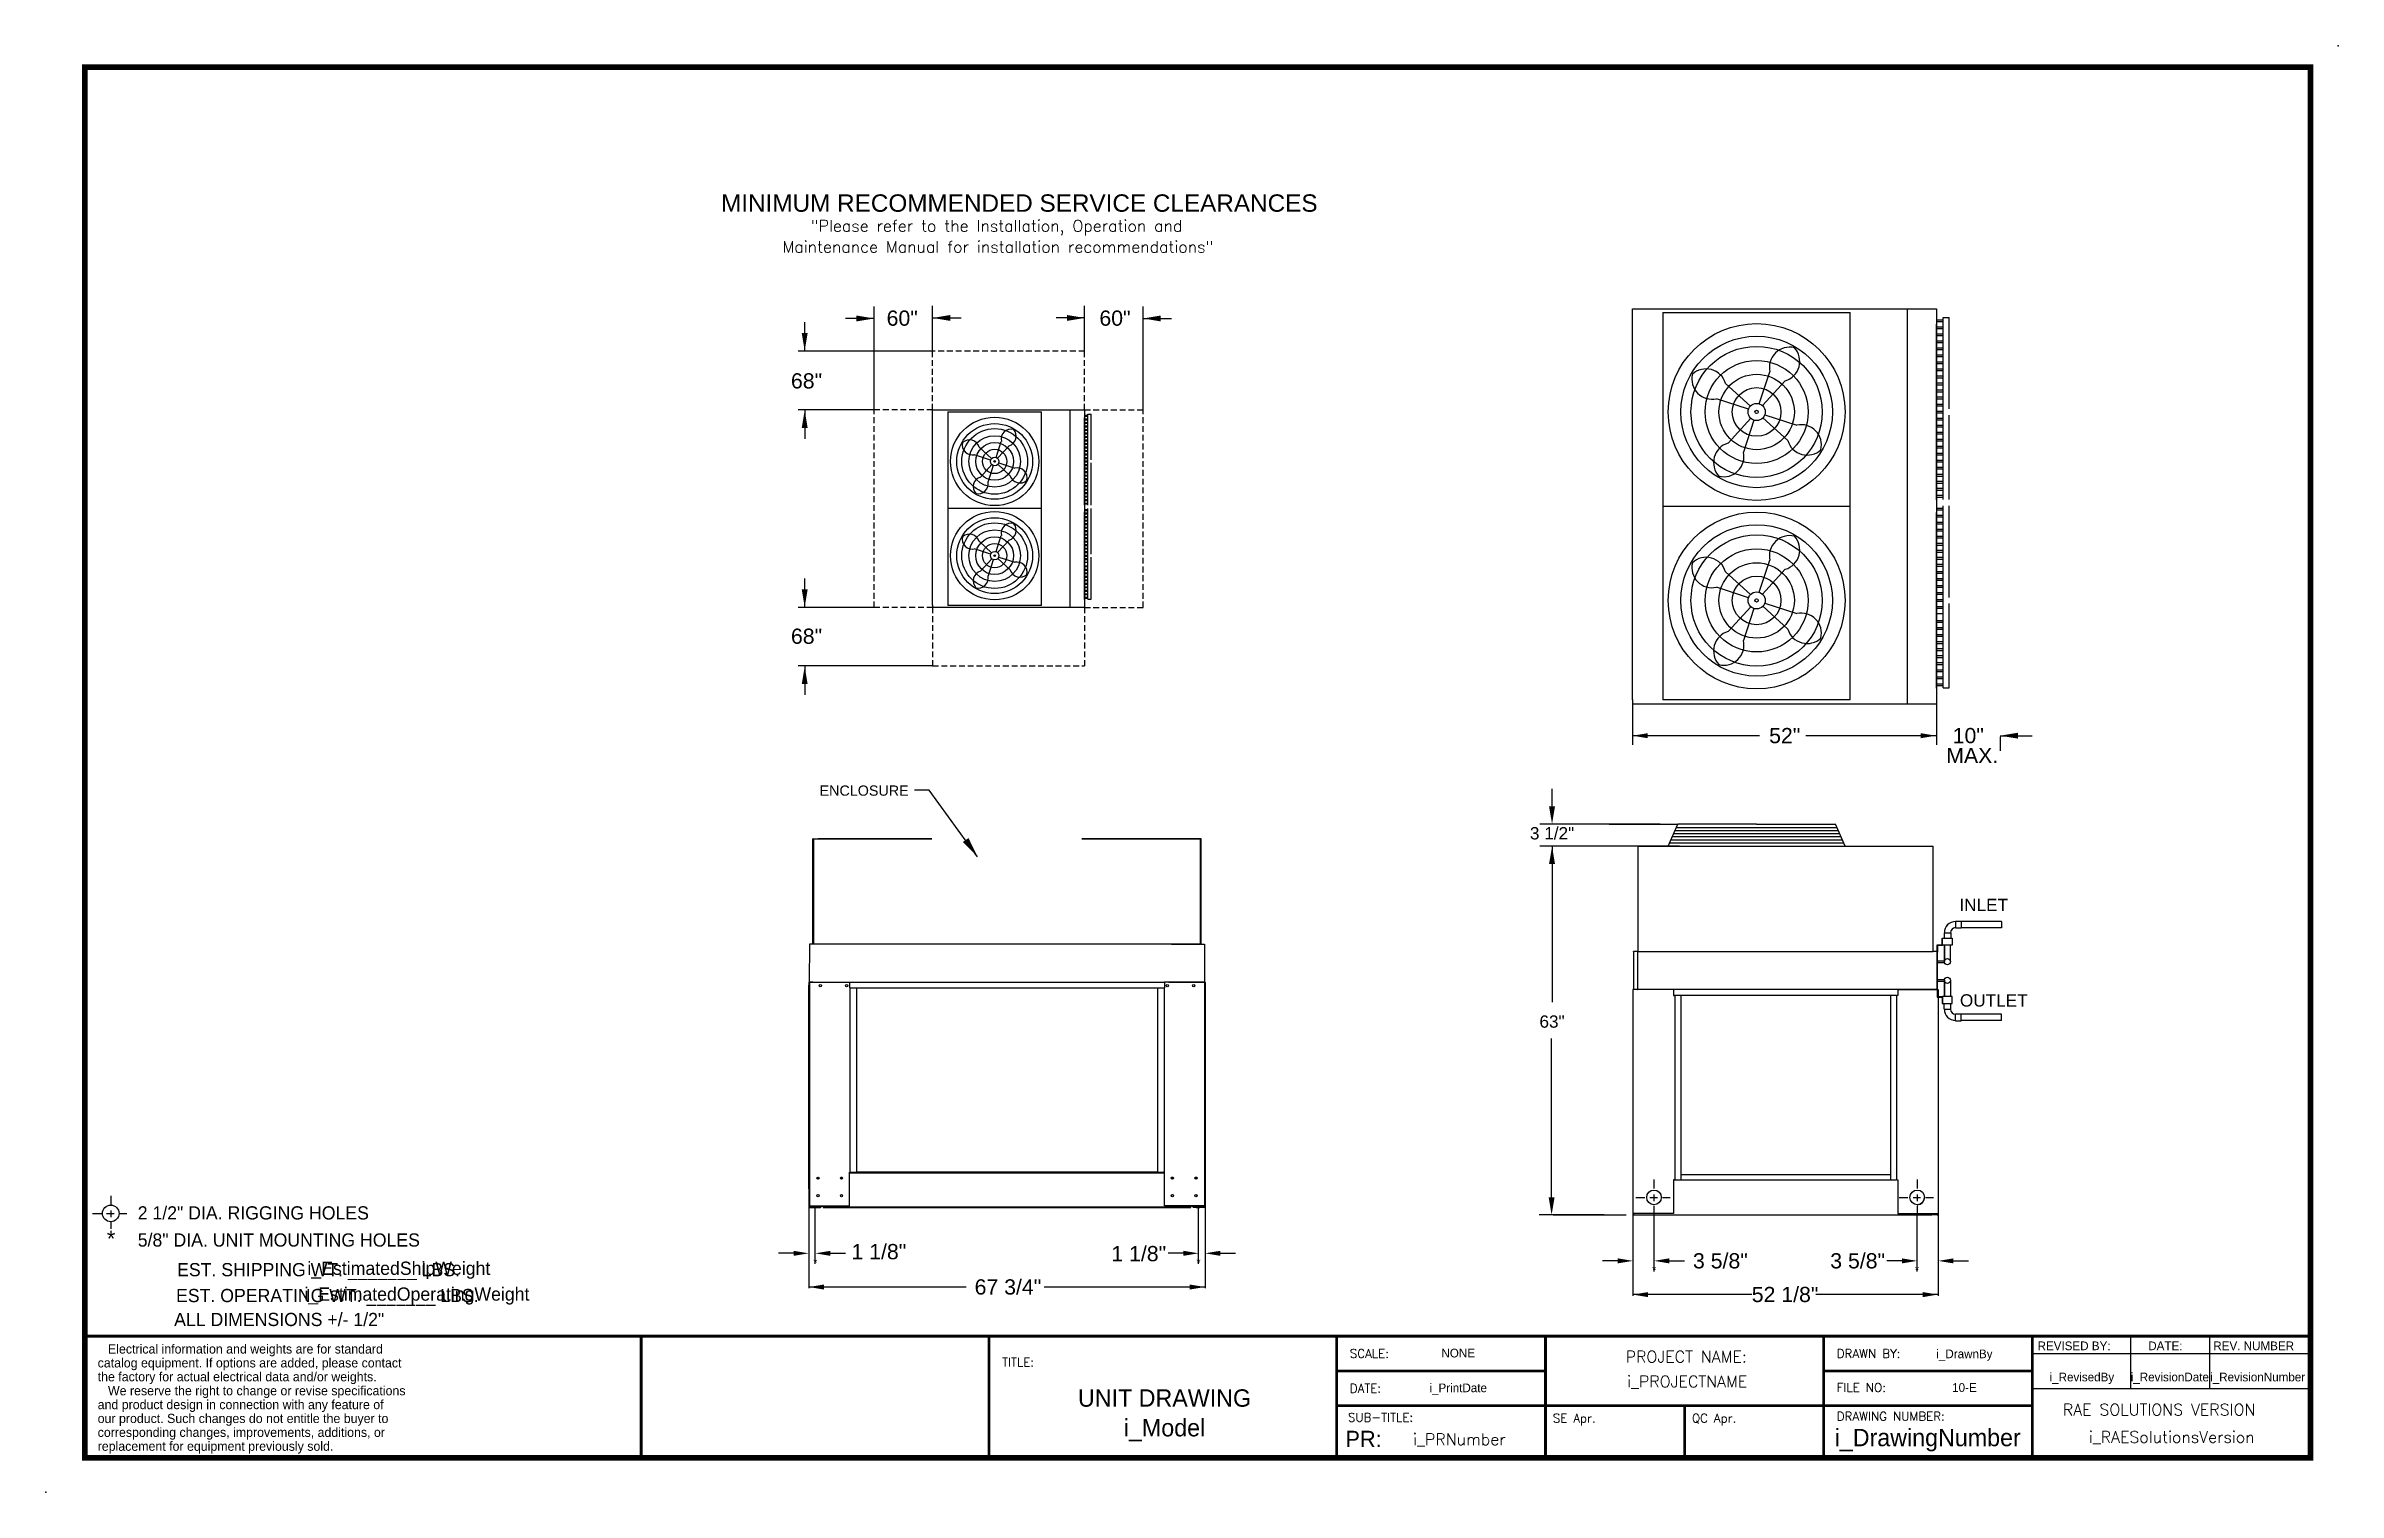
# Model space of a CAD drawing. Extents: x -120 to 272, y -24 to 223.
import ezdxf
from ezdxf.enums import TextEntityAlignment as Align

# ---------------------------------------------------------------- set-up
doc = ezdxf.new("R2010")
doc.units = 0
doc.header["$MEASUREMENT"] = 0
doc.linetypes.add('DASHED', pattern=[0.75, 0.5, -0.25])
doc.layers.get('0').update_dxf_attribs({"color": 1, "linetype": 'CONTINUOUS'})
doc.styles.add('dimentions', font='ARIAL.TTF')
doc.styles.add('SIMPLEX', font='SIMPLEX')
doc.dimstyles.get("Standard").update_dxf_attribs({"dimtxt": 0.18, "dimasz": 0.18, "dimexe": 0.18, "dimexo": 0.0625, "dimgap": 0.09, "dimtad": 0, "dimtih": 1, "dimtoh": 1, "dimdec": 4, "dimzin": 0, "dimdsep": 46, "dimtxsty": 'STANDARD', "dimcen": 0.09, "dimadec": 0, "dimazin": 0, "dimtfac": 1, "dimtdec": 4, "dimtofl": 0, "dimtmove": 0, "dimatfit": 3, "dimfxl": 1, "dimtolj": 1, "dimtzin": 0, "dimarcsym": 0})

msp = doc.modelspace()

# ---------------------------------------------------------------- texts
at = {"lineweight": 30}
for s, height, style, p in [('MINIMUM RECOMMENDED SERVICE CLEARANCES', 2.97, 'dimentions', (-4.46, 194.91)), ('SCALE:', 1.485, 'SIMPLEX', (102.93, -0.92)), ('DRAWN BY:', 1.485, 'SIMPLEX', (186.09, -0.92)), ('TITLE:', 1.485, 'SIMPLEX', (43.53, -2.41)), ('DATE:', 1.485, 'SIMPLEX', (102.93, -6.86)), ('FILE NO:', 1.485, 'SIMPLEX', (186.09, -6.72)), ('SUB-TITLE:', 1.485, 'SIMPLEX', (102.61, -11.82)), ('SE Apr.', 1.485, 'SIMPLEX', (137.6, -11.96)), ('QC Apr.', 1.485, 'SIMPLEX', (161.36, -11.96)), ('DRAWING NUMBER:', 1.485, 'SIMPLEX', (186.09, -11.64)), ('RAE SOLUTIONS VERSION', 1.9721, 'SIMPLEX', (224.71, -10.74))]:
    msp.add_text(s, height=height, dxfattribs=dict(at, style=style)).set_placement(p)
at = {"lineweight": 30, "style": 'SIMPLEX'}
for s, height, p in [('"Please refer to the Installation, Operation and', 1.9721, (42.59, 191.51)), ('Maintenance Manual for installation recommendations"', 1.9721, (42.83, 187.94)), ('PROJECT NAME:', 1.9721, (160.4, -1.71)), ('i_PROJECTNAME', 1.9721, (160.55, -5.94)), ('i_PRNumber', 1.972, (121.64, -15.81)), ('i_RAESolutionsVersion', 1.9721, (243.31, -15.43))]:
    msp.add_text(s, height=height, dxfattribs=at).set_placement(p, align=Align.CENTER)
at = {"color": 1, "lineweight": 30, "style": 'dimentions'}
msp.add_text('MAX.', height=2.6, dxfattribs=at).set_placement((209.23, 100.71), align=Align.CENTER)
msp.add_text('3 1/2"', height=2.1, dxfattribs=at).set_placement((137.47, 88.76), align=Align.MIDDLE)
for s, p in [('INLET', (215.35, 75.42)), ('OUTLET', (218.7, 59.11))]:
    msp.add_text(s, height=2.1, dxfattribs=at).set_placement(p, align=Align.RIGHT)
at = {"color": 1, "style": 'dimentions'}
msp.add_text('63"', height=2.1, dxfattribs=at).set_placement((137.47, 56.55), align=Align.MIDDLE)
at = {"lineweight": 30}
for s, height, p in [('2 1/2" DIA. RIGGING HOLES', 2.2572, (-104.09, 22.73)), ('5/8" DIA. UNIT MOUNTING HOLES', 2.2572, (-104.09, 18.1)), ('   Electrical information and weights are for standard', 1.579, (-110.93, -0.18)), ('REVISED BY:', 1.485, (220.39, 0.4)), ('DATE:', 1.485, (239.3, 0.4)), ('REV. NUMBER', 1.485, (250.41, 0.4)), ('the factory for actual electrical data and/or weights.', 1.579, (-110.93, -4.92)), ('catalog equipment. If options are added, please contact', 1.579, (-110.93, -2.55)), ('   We reserve the right to change or revise specifications', 1.579, (-110.93, -7.31)), ('and product design in connection with any feature of', 1.579, (-110.93, -9.68)), ('our product. Such changes do not entitle the buyer to', 1.579, (-110.93, -12.05)), ('corresponding changes, improvements, additions, or ', 1.579, (-110.93, -14.42)), ('replacement for equipment previously sold.', 1.579, (-110.93, -16.79))]:
    msp.add_text(s, height=height, dxfattribs=at).set_placement(p)
for s, height, p in [('*', 2.78, (-108.64, 18.06)), ('EST. SHIPPING WT. _______ LBS.', 2.2572, (-73.21, 13.03)), ('i_EstimatedShipWeight', 2.2598, (-59.49, 13.27)), ('EST. OPERATING WT. _______ LBS.', 2.2572, (-71.71, 8.61)), ('i_EstimatedOperatingWeight', 2.2572, (-56.4, 8.86)), ('ALL DIMENSIONS +/- 1/2"', 2.2572, (-79.93, 4.52)), ('NONE', 1.485, (121.44, -0.84)), ('i_DrawnBy', 1.485, (207.9, -0.97)), ('i_RevisedBy', 1.485, (227.96, -4.93)), ('i_RevisionDate', 1.485, (242.98, -4.93)), ('i_RevisionNumber', 1.485, (257.98, -4.93)), ('UNIT DRAWING', 2.97, (71.28, -9.26)), ('i_PrintDate', 1.485, (121.44, -6.78)), ('10-E', 1.485, (207.9, -6.72)), ('i_Model', 2.97, (71.28, -14.33)), ('i_DrawingNumber', 2.97, (201.63, -16.01))]:
    msp.add_text(s, height=height, dxfattribs=at).set_placement(p, align=Align.CENTER)
at = {"color": 1, "lineweight": 30}
for p in [(11.64, 14.7), (77.09, 14.7), (154.92, 13.41), (199.8, 13.41)]:
    msp.add_text('*', height=1.35, dxfattribs=at).set_placement(p, align=Align.CENTER)
at = {"color": 1, "lineweight": 30, "style": 'dimentions'}
for s, p in [('1 1/8"', (17.81, 15.94)), ('1 1/8"', (62.2, 15.6)), ('3 5/8"', (161.54, 14.37)), ('3 5/8"', (184.98, 14.37))]:
    msp.add_text(s, height=2.6, dxfattribs=at).set_placement(p)
at = {"lineweight": 30}
msp.add_text('PR:', height=2.784, dxfattribs=at).set_placement((108.38, -16.16), align=Align.RIGHT)
at = {"color": 1, "lineweight": 30, "style": 'dimentions'}
for s, insert, char_height, attachment_point in [('\\A1;60"', (26.48, 176.72), 2.6, 5), ('\\A1;60"', (62.82, 176.72), 2.6, 5), ('68"', (10.14, 166), 2.6, 5), ('68"', (10.14, 122.37), 2.6, 5), ('52"', (177.21, 105.39), 2.6, 5), ('\\A1;10"', (208.56, 105.39), 2.6, 5), ('ENCLOSURE', (27.58, 96), 1.75, 6), ('67 3/4"', (44.54, 11.19), 2.6, 5), ('52 1/8"', (177.27, 9.9), 2.6, 5)]:
    msp.add_mtext(s, dxfattribs=dict(at, insert=insert, char_height=char_height, attachment_point=attachment_point))

# ---------------------------------------------------------------- linework, layer by layer
at = {"color": 1, "lineweight": 30}
for p, q in [((21.68, 176.68), (16.82, 176.68)), ((21.68, 161.07), (21.68, 178.72)), ((31.68, 171.07), (31.68, 178.82)), ((31.68, 171.07), (31.68, 178.82)), ((31.68, 176.77), (36.55, 176.77)), ((57.62, 176.77), (52.76, 176.77)), ((57.62, 171.07), (57.62, 178.82)), ((57.62, 171.07), (57.62, 178.82)), ((67.62, 161.07), (67.62, 178.72)), ((67.62, 176.68), (72.49, 176.68)), ((9.82, 171.15), (9.82, 176.02)), ((9.82, 160.99), (9.82, 156.13)), ((9.82, 127.38), (9.82, 132.24)), ((9.82, 117.22), (9.82, 112.36)), ((151.23, 111.55), (151.23, 103.81)), ((203.11, 111.55), (203.11, 103.81)), ((172.92, 105.39), (151.23, 105.39)), ((203.11, 105.39), (180.8, 105.39)), ((214.01, 105.39), (219.48, 105.39)), ((137.66, 23.51), (150.1, 23.51)), ((151.29, 24.51), (151.29, 9.68)), ((154.92, 13.86), (154.92, 23.76)), ((199.81, 13.86), (199.81, 23.76)), ((203.44, 24.51), (203.44, 9.68)), ((37.42, 11.19), (10.51, 11.19)), ((78.15, 11.19), (50.74, 11.19)), ((171.61, 9.9), (151.29, 9.9)), ((203.44, 9.9), (182.54, 9.9))]:
    msp.add_line(p, q, dxfattribs=at)
at = {"color": 1, "linetype": 'Continuous'}
for p, q in [((151.23, 111.54), (151.23, 178.34)), ((151.23, 178.34), (203.11, 178.34)), ((203.11, 178.34), (203.11, 110.8)), ((31.68, 127.67), (31.68, 161.07)), ((31.68, 161.07), (57.62, 161.07)), ((57.62, 161.07), (57.62, 127.3)), ((203.05, 145.48), (203.05, 145.48)), ((203.05, 145.48), (203.05, 145.48)), ((203.11, 145.48), (203.11, 145.47)), ((57.59, 144.64), (57.59, 144.64)), ((57.59, 144.64), (57.59, 144.64)), ((57.62, 144.64), (57.62, 144.64)), ((57.59, 127.3), (32.03, 127.3)), ((203.05, 110.8), (151.92, 110.8)), ((11.22, 69.79), (11.22, 87.74)), ((11.27, 87.74), (11.22, 87.74)), ((11.23, 69.79), (11.23, 87.74)), ((11.27, 87.74), (11.23, 87.74)), ((11.27, 87.79), (12.11, 87.79)), ((11.27, 87.79), (11.27, 87.74)), ((11.27, 87.79), (12.11, 87.79)), ((11.27, 87.79), (11.27, 87.74)), ((11.27, 69.79), (11.27, 87.74)), ((11.27, 87.74), (11.32, 87.74)), ((11.27, 87.74), (12.11, 87.74)), ((11.27, 69.79), (11.27, 87.74)), ((11.27, 87.74), (11.32, 87.74)), ((11.27, 87.74), (12.11, 87.74)), ((11.27, 87.69), (11.32, 87.69)), ((11.27, 87.69), (11.32, 87.69)), ((11.32, 87.69), (11.32, 87.74)), ((11.32, 87.69), (11.32, 87.74)), ((11.32, 87.69), (11.32, 69.79)), ((11.32, 87.69), (11.32, 87.69)), ((11.32, 87.69), (11.32, 69.79)), ((11.32, 87.69), (11.32, 87.69)), ((31.54, 87.69), (11.32, 87.69)), ((31.54, 87.69), (11.32, 87.69)), ((12.11, 87.74), (12.11, 87.79)), ((12.11, 87.74), (12.11, 87.79)), ((12.11, 87.74), (12.11, 87.74)), ((12.16, 87.74), (12.11, 87.74)), ((12.12, 87.74), (12.12, 87.74)), ((12.16, 87.74), (12.12, 87.74)), ((12.16, 87.74), (12.16, 87.74)), ((12.16, 87.74), (12.16, 87.74)), ((31.54, 87.74), (12.16, 87.74)), ((31.54, 87.74), (12.16, 87.74)), ((76.61, 87.74), (57.16, 87.74)), ((76.6, 87.74), (57.16, 87.74)), ((77.45, 87.69), (57.16, 87.69)), ((77.44, 87.69), (57.16, 87.69)), ((76.6, 87.74), (76.6, 87.74)), ((76.6, 87.74), (76.65, 87.74)), ((76.61, 87.74), (76.61, 87.74)), ((76.61, 87.74), (76.66, 87.74)), ((77.49, 87.79), (76.65, 87.79)), ((76.65, 87.79), (76.65, 87.74)), ((77.49, 87.74), (76.65, 87.74)), ((76.65, 87.74), (76.65, 87.74)), ((77.5, 87.79), (76.66, 87.79)), ((76.66, 87.79), (76.66, 87.74)), ((77.5, 87.74), (76.66, 87.74)), ((76.66, 87.74), (76.66, 87.74)), ((77.49, 87.74), (77.44, 87.74)), ((77.44, 87.69), (77.44, 87.74)), ((77.45, 87.69), (77.44, 87.69)), ((77.5, 87.74), (77.45, 87.74)), ((77.45, 87.69), (77.45, 87.74)), ((77.45, 69.79), (77.45, 87.69)), ((77.45, 87.69), (77.5, 87.69)), ((77.45, 87.69), (77.45, 87.69)), ((77.45, 69.79), (77.45, 87.69)), ((77.45, 87.69), (77.49, 87.69)), ((77.49, 87.74), (77.49, 87.79)), ((77.49, 69.79), (77.49, 87.74)), ((77.54, 87.74), (77.49, 87.74)), ((77.5, 87.74), (77.5, 87.79)), ((77.5, 69.79), (77.5, 87.74)), ((77.55, 87.74), (77.5, 87.74)), ((77.54, 69.79), (77.54, 87.74)), ((77.55, 69.79), (77.55, 87.74)), ((152.1, 86.4), (152.1, 68.49)), ((152.13, 86.49), (202.57, 86.49)), ((202.57, 86.44), (202.57, 86.49)), ((202.57, 68.49), (202.57, 86.44)), ((10.62, 69.79), (10.61, 63.3)), ((11.32, 69.79), (10.62, 69.79)), ((77.45, 69.79), (11.32, 69.79)), ((77.45, 69.79), (72.47, 69.79)), ((72.47, 69.79), (77.45, 69.79)), ((72.47, 69.79), (77.45, 69.79)), ((77.45, 69.79), (77.44, 69.79)), ((77.45, 69.79), (77.44, 69.79)), ((77.45, 69.79), (77.44, 69.79)), ((77.44, 69.79), (77.44, 69.79)), ((77.45, 69.79), (77.45, 69.79)), ((77.45, 69.79), (77.45, 69.79)), ((77.45, 69.79), (77.45, 69.79)), ((77.5, 69.79), (77.45, 69.79)), ((77.45, 69.79), (77.45, 69.79)), ((77.45, 69.79), (77.45, 69.79)), ((77.45, 69.79), (77.45, 69.79)), ((77.45, 69.79), (77.45, 69.79)), ((77.5, 69.79), (77.45, 69.79)), ((77.45, 69.79), (77.45, 69.79)), ((77.45, 69.79), (77.45, 69.79)), ((77.45, 69.79), (77.45, 69.79)), ((77.45, 69.79), (77.45, 69.79)), ((77.49, 69.79), (77.45, 69.79)), ((77.54, 69.79), (77.49, 69.79)), ((77.55, 69.79), (77.5, 69.79)), ((77.55, 69.79), (77.5, 69.79)), ((77.54, 69.79), (78.12, 69.79)), ((77.55, 69.79), (78.12, 69.79)), ((77.55, 69.79), (78.12, 69.79)), ((78.12, 69.79), (78.12, 63.3)), ((152.1, 68.49), (151.4, 68.49)), ((151.4, 68.44), (151.4, 68.49)), ((151.4, 68.38), (151.4, 62.01)), ((152.08, 68.49), (152.08, 62.01)), ((152.13, 68.49), (202.57, 68.49)), ((202.57, 68.49), (202.57, 68.44)), ((203.27, 68.49), (202.57, 68.49)), ((202.57, 68.44), (202.57, 68.49)), ((202.57, 68.49), (202.57, 68.49)), ((203.27, 68.44), (203.27, 68.49)), ((203.27, 68.44), (203.27, 68.38)), ((203.27, 62.01), (203.27, 68.38)), ((10.51, 63.3), (10.5, 62.3)), ((10.52, 63.3), (10.51, 62.3)), ((10.52, 63.3), (10.51, 62.3)), ((10.51, 63.3), (10.51, 25.05)), ((10.51, 63.3), (10.62, 63.3)), ((10.51, 63.3), (10.51, 63.3)), ((10.52, 63.3), (10.52, 25.05)), ((10.52, 63.3), (10.63, 63.3)), ((10.52, 63.3), (10.52, 63.3)), ((10.52, 63.3), (10.52, 63.3)), ((10.52, 63.3), (10.63, 63.3)), ((10.62, 63.3), (10.62, 25.05)), ((10.62, 63.3), (17.45, 63.3)), ((11.18, 63.3), (10.62, 63.3)), ((11.18, 63.3), (10.62, 63.3)), ((10.62, 63.3), (10.62, 63.3)), ((10.63, 63.3), (10.63, 25.05)), ((11.19, 63.3), (10.63, 63.3)), ((11.19, 63.3), (10.63, 63.3)), ((10.63, 63.3), (10.63, 63.3)), ((10.63, 63.3), (10.63, 63.3)), ((11.19, 63.3), (10.63, 63.3)), ((11.19, 63.3), (10.63, 63.3)), ((10.68, 63.3), (10.68, 63.3)), ((10.68, 63.3), (10.68, 63.3)), ((10.68, 63.3), (10.68, 63.3)), ((10.68, 63.3), (10.68, 63.3)), ((10.68, 63.3), (10.68, 63.3)), ((10.68, 63.3), (10.68, 63.3)), ((17.45, 63.3), (17.45, 62.3)), ((17.45, 63.3), (71.29, 63.3)), ((78.12, 63.3), (71.29, 63.3)), ((71.29, 63.3), (71.29, 62.3)), ((71.99, 63.3), (77.44, 63.3)), ((78.12, 63.3), (71.99, 63.3)), ((78.12, 63.3), (71.99, 63.3)), ((71.99, 63.3), (77.44, 63.3)), ((77.43, 63.3), (77.43, 63.3)), ((77.43, 63.3), (77.43, 63.3)), ((77.43, 63.3), (77.43, 63.3)), ((77.43, 63.3), (77.43, 63.3)), ((77.49, 63.3), (77.43, 63.3)), ((77.44, 63.3), (77.44, 63.3)), ((77.44, 63.3), (77.44, 63.3)), ((77.44, 63.3), (77.44, 63.3)), ((77.44, 63.3), (77.44, 63.3)), ((77.5, 63.3), (77.44, 63.3)), ((77.5, 63.3), (77.44, 63.3)), ((77.44, 63.3), (77.44, 63.3)), ((77.44, 63.3), (77.44, 63.3)), ((77.44, 63.3), (77.44, 63.3)), ((77.44, 63.3), (77.44, 63.3)), ((77.49, 63.3), (77.56, 63.3)), ((77.5, 63.3), (77.56, 63.3)), ((77.5, 63.3), (77.56, 63.3)), ((77.56, 63.3), (78.12, 63.3)), ((77.56, 63.3), (78.12, 63.3)), ((77.56, 63.3), (77.56, 63.3)), ((77.56, 63.3), (77.56, 63.3)), ((77.56, 63.3), (78.12, 63.3)), ((77.56, 63.3), (78.12, 63.3)), ((77.56, 63.3), (78.12, 63.3)), ((77.56, 63.3), (78.12, 63.3)), ((77.56, 63.3), (77.56, 63.3)), ((78.06, 63.3), (78.06, 63.3)), ((78.06, 63.3), (78.06, 63.3)), ((78.06, 63.3), (78.06, 63.3)), ((78.06, 63.3), (78.06, 63.3)), ((78.06, 63.3), (78.06, 63.3)), ((78.06, 63.3), (78.06, 63.3)), ((78.12, 63.3), (78.12, 25.05)), ((78.23, 63.3), (78.12, 63.3)), ((78.12, 63.3), (78.12, 63.3)), ((78.12, 63.3), (78.12, 63.3)), ((78.12, 63.3), (78.12, 63.3)), ((78.12, 63.3), (78.12, 63.3)), ((78.23, 63.3), (78.12, 63.3)), ((78.12, 63.3), (78.12, 25.05)), ((78.22, 63.3), (78.12, 63.3)), ((78.12, 63.3), (78.12, 63.3)), ((78.12, 63.3), (78.12, 63.3)), ((78.22, 63.3), (78.22, 25.05)), ((78.23, 63.3), (78.23, 25.05)), ((10.5, 62.3), (10.5, 30.8)), ((10.51, 62.3), (10.5, 62.3)), ((10.51, 62.3), (10.51, 30.8)), ((10.52, 62.3), (10.51, 62.3)), ((10.52, 62.3), (10.51, 62.3)), ((17.45, 62.3), (17.53, 62.3)), ((17.53, 62.3), (17.53, 30.8)), ((17.53, 62.3), (71.2, 62.3)), ((18.66, 62.3), (18.66, 30.8)), ((70.08, 62.3), (70.08, 30.8)), ((71.2, 62.3), (71.2, 30.8)), ((71.29, 62.3), (71.2, 62.3)), ((151.4, 62.01), (151.29, 62.01)), ((151.29, 62.01), (151.29, 23.76)), ((158.23, 62.01), (151.4, 62.01)), ((152.02, 62.01), (152.02, 62.01)), ((152.02, 62.01), (152.08, 62.01)), ((203.21, 62.01), (152.08, 62.01)), ((152.08, 62.01), (152.08, 62.01)), ((152.08, 62.01), (152.08, 62.01)), ((152.08, 62.01), (152.08, 62.01)), ((158.23, 62.01), (158.23, 61.01)), ((196.5, 62.01), (158.23, 62.01)), ((158.23, 61.01), (158.31, 61.01)), ((158.42, 61.01), (158.31, 61.01)), ((158.42, 61.01), (158.42, 29.51)), ((158.42, 61.01), (158.42, 29.51)), ((196.31, 61.01), (158.42, 61.01)), ((159.44, 61.01), (159.44, 29.51)), ((195.29, 61.01), (195.29, 29.51)), ((196.31, 61.01), (196.31, 29.51)), ((196.31, 61.01), (196.42, 61.01)), ((196.31, 61.01), (196.31, 29.51)), ((196.5, 61.01), (196.42, 61.01)), ((196.5, 62.01), (203.33, 62.01)), ((196.5, 62.01), (196.5, 61.01)), ((203.44, 62.01), (203.44, 23.76)), ((17.54, 57.48), (17.54, 30.8)), ((18.67, 57.69), (18.67, 30.8)), ((70.08, 58.08), (70.08, 30.8)), ((10.5, 30.8), (10.51, 25.05)), ((10.51, 30.8), (10.5, 30.8)), ((10.5, 30.8), (10.5, 30.8)), ((10.5, 30.8), (10.51, 30.8)), ((10.51, 30.8), (10.52, 25.05)), ((10.52, 30.8), (10.51, 30.8)), ((10.51, 30.8), (10.51, 30.8)), ((10.51, 30.8), (10.52, 30.8)), ((10.51, 30.8), (10.51, 30.8)), ((10.52, 30.8), (10.52, 30.8)), ((12.24, 29.67), (11.98, 29.67)), ((12.24, 29.67), (11.98, 29.67)), ((12.24, 29.67), (11.98, 29.67)), ((12.24, 29.67), (11.98, 29.67)), ((12.11, 29.99), (12.1, 29.99)), ((12.11, 29.99), (12.1, 29.99)), ((12.12, 29.99), (12.11, 29.99)), ((12.12, 29.99), (12.11, 29.99)), ((16.24, 29.67), (15.98, 29.67)), ((16.24, 29.67), (15.98, 29.67)), ((16.24, 29.67), (15.98, 29.67)), ((16.24, 29.67), (15.98, 29.67)), ((16.11, 29.99), (16.1, 29.99)), ((16.11, 29.99), (16.1, 29.99)), ((16.12, 29.99), (16.11, 29.99)), ((16.12, 29.99), (16.11, 29.99)), ((17.45, 25.05), (17.45, 30.8)), ((17.45, 30.8), (17.53, 30.8)), ((17.45, 30.8), (17.53, 30.8)), ((17.45, 30.7), (71.29, 30.7)), ((17.46, 25.05), (17.46, 30.8)), ((17.46, 30.8), (17.54, 30.8)), ((17.46, 30.8), (17.54, 30.8)), ((17.46, 30.7), (71.29, 30.7)), ((17.64, 30.8), (17.53, 30.8)), ((17.53, 30.8), (17.53, 30.8)), ((17.54, 30.8), (17.53, 30.8)), ((17.65, 30.8), (17.54, 30.8)), ((17.54, 30.8), (17.54, 30.8)), ((17.54, 30.8), (17.54, 30.8)), ((17.54, 30.8), (17.65, 30.8)), ((17.54, 30.8), (17.64, 30.8)), ((17.64, 30.8), (71.1, 30.8)), ((17.64, 30.8), (17.64, 30.8)), ((17.64, 30.8), (17.64, 30.8)), ((17.65, 30.8), (71.1, 30.8)), ((17.65, 30.8), (17.65, 30.8)), ((17.65, 30.8), (17.65, 30.8)), ((70.08, 30.8), (18.66, 30.8)), ((18.66, 30.8), (70.08, 30.8)), ((18.66, 30.8), (18.66, 30.8)), ((70.08, 30.8), (18.67, 30.8)), ((18.67, 30.8), (70.08, 30.8)), ((18.67, 30.8), (18.67, 30.8)), ((70.08, 30.8), (70.08, 30.8)), ((70.08, 30.8), (70.08, 30.8)), ((71.1, 30.8), (71.1, 30.8)), ((71.1, 30.8), (71.1, 30.8)), ((71.1, 30.8), (71.21, 30.8)), ((71.21, 30.8), (71.1, 30.8)), ((71.1, 30.8), (71.1, 30.8)), ((71.1, 30.8), (71.1, 30.8)), ((71.1, 30.8), (71.2, 30.8)), ((71.2, 30.8), (71.1, 30.8)), ((71.29, 30.8), (71.2, 30.8)), ((71.2, 30.8), (71.2, 30.8)), ((71.2, 30.8), (71.2, 30.8)), ((71.29, 30.8), (71.2, 30.8)), ((71.29, 30.8), (71.21, 30.8)), ((71.21, 30.8), (71.21, 30.8)), ((71.21, 30.8), (71.21, 30.8)), ((71.29, 30.8), (71.21, 30.8)), ((71.29, 25.05), (71.29, 30.8)), ((71.29, 25.05), (71.29, 30.8)), ((72.76, 29.67), (72.5, 29.67)), ((72.76, 29.67), (72.5, 29.67)), ((72.77, 29.67), (72.51, 29.67)), ((72.77, 29.67), (72.51, 29.67)), ((72.64, 29.99), (72.63, 29.99)), ((72.64, 29.99), (72.63, 29.99)), ((72.64, 29.99), (72.63, 29.99)), ((72.64, 29.99), (72.63, 29.99)), ((76.76, 29.67), (76.5, 29.67)), ((76.76, 29.67), (76.5, 29.67)), ((76.77, 29.67), (76.51, 29.67)), ((76.77, 29.67), (76.51, 29.67)), ((76.64, 29.99), (76.63, 29.99)), ((76.64, 29.99), (76.63, 29.99)), ((76.64, 29.99), (76.63, 29.99)), ((76.64, 29.99), (76.63, 29.99)), ((78.22, 30.8), (78.22, 30.8)), ((78.22, 30.8), (78.22, 30.8)), ((78.23, 30.8), (78.23, 30.8)), ((78.23, 30.8), (78.23, 30.8)), ((158.31, 29.51), (158.23, 29.51)), ((158.23, 29.51), (158.23, 23.76)), ((158.31, 29.51), (158.42, 29.51)), ((158.42, 29.51), (196.31, 29.51)), ((159.44, 30.4), (195.29, 30.4)), ((159.44, 29.51), (195.29, 29.51)), ((196.42, 29.51), (196.31, 29.51)), ((196.42, 29.51), (196.5, 29.51)), ((196.5, 29.51), (196.5, 23.76)), ((10.51, 25.8), (10.51, 10.97)), ((10.51, 25.05), (10.51, 25.05)), ((10.62, 25.05), (10.51, 25.05)), ((10.62, 25.05), (10.51, 25.05)), ((10.51, 25.05), (10.51, 25.05)), ((10.51, 24.45), (10.51, 15.15)), ((10.52, 25.05), (10.52, 25.05)), ((10.62, 25.05), (10.52, 25.05)), ((10.63, 25.05), (10.52, 25.05)), ((10.52, 25.05), (10.52, 25.05)), ((10.62, 25.05), (10.61, 24.91)), ((10.62, 25.05), (10.61, 24.91)), ((10.72, 24.91), (10.61, 24.91)), ((10.71, 24.91), (10.61, 24.91)), ((10.63, 25.05), (10.62, 25.05)), ((10.62, 25.05), (17.45, 25.05)), ((10.62, 25.05), (17.45, 25.05)), ((10.62, 25.05), (10.62, 25.05)), ((10.62, 25.05), (10.62, 25.05)), ((10.63, 25.05), (17.46, 25.05)), ((10.63, 25.05), (17.46, 25.05)), ((10.63, 25.05), (10.63, 25.05)), ((10.71, 25.05), (10.71, 24.99)), ((10.71, 24.99), (10.71, 24.91)), ((10.71, 24.99), (10.71, 24.99)), ((10.82, 24.99), (10.71, 24.99)), ((10.71, 24.99), (10.82, 24.99)), ((10.71, 24.91), (12.5, 24.91)), ((10.71, 24.8), (10.71, 24.91)), ((10.71, 24.8), (12.5, 24.8)), ((10.71, 24.8), (12.5, 24.8)), ((10.72, 25.05), (10.72, 24.99)), ((10.72, 24.99), (10.72, 24.91)), ((10.72, 24.99), (10.72, 24.99)), ((10.82, 24.99), (10.72, 24.99)), ((10.72, 24.99), (10.82, 24.99)), ((10.72, 24.91), (12.51, 24.91)), ((10.72, 24.8), (10.72, 24.91)), ((10.72, 24.8), (12.51, 24.8)), ((10.72, 24.8), (12.51, 24.8)), ((10.82, 25.05), (10.82, 24.99)), ((10.82, 25.05), (10.82, 24.99)), ((10.82, 24.99), (12.97, 24.99)), ((10.82, 24.99), (12.97, 24.99)), ((10.82, 24.99), (10.82, 24.99)), ((10.82, 24.99), (10.82, 24.99)), ((10.82, 24.99), (12.96, 24.99)), ((10.82, 24.99), (12.96, 24.99)), ((10.82, 24.99), (10.82, 24.99)), ((10.82, 24.99), (10.82, 24.99)), ((12.05, 24.8), (11.42, 24.8)), ((12.05, 24.8), (11.42, 24.8)), ((12.05, 24.8), (11.43, 24.8)), ((12.05, 24.8), (11.43, 24.8)), ((11.64, 15.15), (11.64, 25.05)), ((12.11, 26.99), (12.1, 26.99)), ((12.11, 26.99), (12.1, 26.99)), ((12.12, 26.99), (12.11, 26.99)), ((12.12, 26.99), (12.11, 26.99)), ((12.5, 24.91), (12.5, 24.99)), ((12.5, 24.91), (12.5, 24.8)), ((12.61, 24.91), (12.5, 24.91)), ((12.51, 24.91), (12.51, 24.99)), ((12.51, 24.91), (12.51, 24.8)), ((12.61, 24.91), (12.51, 24.91)), ((12.61, 24.91), (12.61, 24.99)), ((12.61, 24.91), (12.61, 24.99)), ((12.95, 24.91), (12.95, 24.99)), ((12.95, 24.91), (12.95, 24.8)), ((12.96, 24.91), (12.95, 24.91)), ((75.78, 24.8), (12.95, 24.8)), ((75.78, 24.8), (12.95, 24.8)), ((12.96, 24.91), (12.96, 24.99)), ((12.96, 24.99), (12.96, 24.91)), ((12.96, 24.91), (12.96, 24.8)), ((12.97, 24.91), (12.96, 24.91)), ((12.96, 24.91), (75.78, 24.91)), ((12.96, 24.91), (12.96, 24.8)), ((75.78, 24.8), (12.96, 24.8)), ((75.78, 24.8), (12.96, 24.8)), ((12.96, 24.8), (75.78, 24.8)), ((12.96, 24.8), (75.78, 24.8)), ((12.97, 24.99), (12.97, 24.91)), ((12.97, 24.91), (75.78, 24.91)), ((12.97, 24.91), (12.97, 24.8)), ((12.97, 24.8), (75.78, 24.8)), ((12.97, 24.8), (75.78, 24.8)), ((16.11, 26.99), (16.1, 26.99)), ((16.11, 26.99), (16.1, 26.99)), ((16.12, 26.99), (16.11, 26.99)), ((16.12, 26.99), (16.11, 26.99)), ((17.45, 25.05), (17.45, 25.05)), ((17.46, 25.05), (17.46, 25.05)), ((78.12, 25.05), (71.29, 25.05)), ((78.12, 25.05), (71.29, 25.05)), ((71.29, 25.05), (71.29, 25.05)), ((78.12, 25.05), (71.29, 25.05)), ((78.12, 25.05), (71.29, 25.05)), ((71.29, 25.05), (71.29, 25.05)), ((72.64, 26.99), (72.63, 26.99)), ((72.64, 26.99), (72.63, 26.99)), ((72.64, 26.99), (72.63, 26.99)), ((72.64, 26.99), (72.63, 26.99)), ((77.93, 24.99), (75.78, 24.99)), ((75.78, 24.99), (75.78, 24.91)), ((77.93, 24.99), (75.78, 24.99)), ((77.92, 24.99), (75.78, 24.99)), ((75.78, 24.99), (75.78, 24.91)), ((77.92, 24.99), (75.78, 24.99)), ((75.78, 24.8), (75.78, 24.91)), ((75.78, 24.8), (75.78, 24.91)), ((76.12, 24.91), (76.12, 24.99)), ((76.12, 24.91), (76.12, 24.99)), ((76.12, 24.91), (76.23, 24.91)), ((76.12, 24.91), (76.22, 24.91)), ((76.22, 24.91), (76.22, 24.99)), ((76.22, 24.91), (76.22, 24.8)), ((78.01, 24.91), (76.22, 24.91)), ((78.01, 24.8), (76.22, 24.8)), ((78.01, 24.8), (76.22, 24.8)), ((76.23, 24.91), (76.23, 24.99)), ((76.23, 24.91), (76.23, 24.8)), ((78.02, 24.91), (76.23, 24.91)), ((78.02, 24.8), (76.23, 24.8)), ((78.02, 24.8), (76.23, 24.8)), ((76.64, 26.99), (76.63, 26.99)), ((76.64, 26.99), (76.63, 26.99)), ((76.64, 26.99), (76.63, 26.99)), ((76.64, 26.99), (76.63, 26.99)), ((76.68, 24.8), (77.31, 24.8)), ((76.68, 24.8), (77.31, 24.8)), ((76.69, 24.8), (77.31, 24.8)), ((76.69, 24.8), (77.31, 24.8)), ((77.1, 15.15), (77.1, 25.05)), ((77.92, 24.99), (77.92, 25.05)), ((77.92, 24.99), (77.92, 24.99)), ((77.92, 24.99), (78.03, 24.99)), ((77.92, 24.99), (77.92, 24.99)), ((77.92, 24.99), (78.03, 24.99)), ((77.93, 24.99), (77.93, 25.05)), ((77.93, 24.99), (77.93, 24.99)), ((77.93, 24.99), (78.03, 24.99)), ((77.93, 24.99), (77.93, 24.99)), ((77.93, 24.99), (78.03, 24.99)), ((78.03, 24.99), (78.01, 24.91)), ((78.01, 24.8), (78.01, 24.91)), ((78.01, 24.91), (78.12, 24.91)), ((78.03, 24.99), (78.02, 24.91)), ((78.02, 24.8), (78.02, 24.91)), ((78.02, 24.91), (78.12, 24.91)), ((78.03, 25.05), (78.03, 24.99)), ((78.03, 25.05), (78.03, 24.99)), ((78.03, 24.99), (78.03, 24.99)), ((78.03, 24.99), (78.03, 24.99)), ((78.12, 25.05), (78.12, 25.05)), ((78.12, 25.05), (78.23, 25.05)), ((78.12, 25.05), (78.23, 25.05)), ((78.12, 25.05), (78.12, 25.05)), ((78.12, 25.05), (78.12, 24.91)), ((78.12, 25.05), (78.12, 25.05)), ((78.12, 25.05), (78.22, 25.05)), ((78.12, 25.05), (78.22, 25.05)), ((78.12, 25.05), (78.12, 25.05)), ((78.12, 25.05), (78.12, 24.91)), ((78.22, 25.05), (78.22, 25.05)), ((78.22, 25.05), (78.22, 25.05)), ((78.23, 25.8), (78.23, 10.97)), ((78.23, 25.05), (78.23, 25.05)), ((78.23, 25.05), (78.23, 25.05)), ((78.23, 24.45), (78.23, 15.15)), ((151.29, 23.76), (151.4, 23.76)), ((151.4, 23.76), (151.4, 23.69)), ((158.23, 23.76), (151.4, 23.76)), ((151.4, 23.69), (151.4, 23.61)), ((151.5, 23.51), (152.4, 23.51)), ((152.4, 23.51), (202.33, 23.51)), ((196.5, 23.76), (203.33, 23.76)), ((203.23, 23.51), (202.33, 23.51)), ((203.33, 23.69), (203.33, 23.76)), ((203.44, 23.76), (203.33, 23.76)), ((203.33, 23.69), (203.33, 23.61))]:
    msp.add_line(p, q, dxfattribs=at)
at = {"color": 1}
for p, q in [((156.41, 177.7), (188.41, 177.7)), ((156.41, 177.7), (156.41, 111.5)), ((188.41, 143.7), (188.41, 177.7)), ((198.15, 110.8), (198.15, 178.34)), ((203.11, 145.7), (203.11, 175.7)), ((171.34, 161.69), (167.1, 165.59)), ((172.87, 162.09), (174.68, 167.56)), ((173.4, 161.78), (177.3, 166.02)), ((34.27, 160.75), (50.27, 160.75)), ((34.27, 160.75), (34.27, 127.65)), ((50.27, 143.75), (50.27, 160.75)), ((55.14, 127.3), (55.14, 161.07)), ((171.03, 161.16), (165.56, 162.96)), ((203.11, 164.34), (203.11, 157.06)), ((57.62, 144.75), (57.62, 159.75)), ((171.42, 159.62), (167.53, 155.38)), ((171.95, 159.31), (170.15, 153.84)), ((173.49, 159.71), (177.73, 155.81)), ((173.8, 160.24), (179.27, 158.44)), ((41.58, 152.48), (38.84, 153.38)), ((41.74, 152.75), (39.61, 154.7)), ((42.5, 152.95), (43.4, 155.68)), ((42.77, 152.79), (44.72, 154.91)), ((57.62, 154.07), (57.62, 150.43)), ((151.23, 128.87), (151.23, 154.65)), ((31.68, 136.34), (31.68, 149.23)), ((41.78, 151.71), (39.83, 149.59)), ((42.04, 151.56), (41.14, 148.82)), ((42.81, 151.76), (44.93, 149.81)), ((42.97, 152.02), (45.7, 151.12)), ((188.41, 111.5), (188.41, 145.5)), ((50.27, 144.2), (34.27, 144.2)), ((50.27, 127.65), (50.27, 144.65)), ((57.62, 128.65), (57.62, 143.65)), ((156.41, 144.6), (188.41, 144.6)), ((203.11, 113.5), (203.11, 143.5)), ((41.58, 136.38), (38.84, 137.29)), ((41.74, 136.65), (39.61, 138.6)), ((42.5, 136.85), (43.4, 139.58)), ((42.77, 136.69), (44.72, 138.81)), ((57.62, 137.97), (57.62, 134.33)), ((41.78, 135.62), (39.83, 133.5)), ((42.04, 135.46), (41.14, 132.73)), ((42.81, 135.66), (44.93, 133.71)), ((42.97, 135.92), (45.7, 135.02)), ((171.34, 129.49), (167.1, 133.39)), ((172.87, 129.89), (174.68, 135.36)), ((173.4, 129.58), (177.3, 133.82)), ((171.03, 128.96), (165.56, 130.77)), ((203.11, 132.14), (203.11, 124.86)), ((31.68, 127.67), (31.68, 127.3)), ((32.03, 127.3), (31.68, 127.3)), ((50.27, 127.65), (34.27, 127.65)), ((57.59, 127.3), (57.62, 127.3)), ((171.42, 127.43), (167.53, 123.19)), ((171.95, 127.11), (170.15, 121.65)), ((173.49, 127.51), (177.73, 123.62)), ((173.8, 128.04), (179.27, 126.24)), ((151.23, 111.54), (151.23, 110.8)), ((151.92, 110.8), (151.23, 110.8)), ((188.41, 111.5), (156.41, 111.5)), ((203.05, 110.8), (203.11, 110.8)), ((214.01, 105.18), (214.01, 102.82)), ((147.21, 90.28), (158.87, 90.28)), ((157.31, 86.49), (158.93, 90.27)), ((172.41, 90.27), (158.93, 90.27)), ((172.41, 90.27), (185.9, 90.27)), ((187.51, 86.49), (185.9, 90.27)), ((152.13, 86.49), (149.01, 86.49)), ((155.69, 86.49), (189.13, 86.49)), ((187.28, 87.03), (157.54, 87.03)), ((157.77, 87.57), (187.05, 87.57)), ((186.82, 88.11), (158, 88.11)), ((186.59, 88.65), (158.24, 88.65)), ((158.47, 89.19), (186.36, 89.19)), ((158.7, 89.73), (186.13, 89.73)), ((151.4, 68.44), (151.4, 68.38)), ((203.27, 68.44), (203.27, 60.75))]:
    msp.add_line(p, q, dxfattribs=at)
at = {"color": 1, "ltscale": 7}
for p, q in [((203.07, 176.46), (204.3, 176.46)), ((204.27, 176.84), (205.32, 176.84)), ((204.27, 145.77), (204.27, 176.84)), ((205.32, 161.22), (205.32, 176.84)), ((203.07, 176.16), (204.3, 176.16)), ((203.07, 175.26), (204.3, 175.26)), ((203.07, 174.96), (204.3, 174.96)), ((203.07, 174.06), (204.3, 174.06)), ((203.07, 173.76), (204.3, 173.76)), ((203.07, 172.86), (204.3, 172.86)), ((203.07, 172.56), (204.3, 172.56)), ((203.07, 171.66), (204.3, 171.66)), ((203.07, 171.36), (204.3, 171.36)), ((203.07, 170.46), (204.3, 170.46)), ((203.07, 170.16), (204.3, 170.16)), ((203.07, 169.26), (204.3, 169.26)), ((203.07, 168.96), (204.3, 168.96)), ((203.07, 168.06), (204.3, 168.06)), ((203.07, 167.76), (204.3, 167.76)), ((203.07, 166.86), (204.3, 166.86)), ((203.07, 166.56), (204.3, 166.56)), ((203.07, 165.66), (204.3, 165.66)), ((203.07, 165.36), (204.3, 165.36)), ((203.07, 164.46), (204.3, 164.46)), ((203.07, 164.16), (204.3, 164.16)), ((203.07, 163.26), (204.3, 163.26)), ((203.07, 162.96), (204.3, 162.96)), ((203.07, 162.06), (204.3, 162.06)), ((203.07, 161.76), (204.3, 161.76)), ((203.07, 160.86), (204.3, 160.86)), ((203.07, 160.56), (204.3, 160.56)), ((57.6, 160.13), (58.21, 160.13)), ((57.6, 159.98), (58.21, 159.98)), ((57.6, 159.53), (58.21, 159.53)), ((57.6, 159.38), (58.21, 159.38)), ((57.6, 158.93), (58.21, 158.93)), ((57.6, 158.78), (58.21, 158.78)), ((57.6, 158.33), (58.21, 158.33)), ((57.6, 158.18), (58.21, 158.18)), ((57.6, 157.73), (58.21, 157.73)), ((57.6, 157.58), (58.21, 157.58)), ((57.6, 157.13), (58.21, 157.13)), ((57.6, 156.98), (58.21, 156.98)), ((58.2, 160.32), (58.73, 160.32)), ((58.2, 144.79), (58.2, 160.32)), ((58.73, 152.51), (58.73, 160.32)), ((203.07, 159.66), (204.3, 159.66)), ((203.07, 159.36), (204.3, 159.36)), ((203.07, 158.46), (204.3, 158.46)), ((203.07, 158.16), (204.3, 158.16)), ((203.07, 157.26), (204.3, 157.26)), ((203.07, 156.96), (204.3, 156.96)), ((205.32, 145.77), (205.32, 160.17)), ((57.6, 156.53), (58.21, 156.53)), ((57.6, 156.38), (58.21, 156.38)), ((57.6, 155.93), (58.21, 155.93)), ((57.6, 155.78), (58.21, 155.78)), ((57.6, 155.33), (58.21, 155.33)), ((57.6, 155.18), (58.21, 155.18)), ((57.6, 154.73), (58.21, 154.73)), ((57.6, 154.58), (58.21, 154.58)), ((57.6, 154.13), (58.21, 154.13)), ((57.6, 153.98), (58.21, 153.98)), ((57.6, 153.53), (58.21, 153.53)), ((57.6, 153.38), (58.21, 153.38)), ((57.6, 152.93), (58.21, 152.93)), ((57.6, 152.78), (58.21, 152.78)), ((203.07, 156.06), (204.3, 156.06)), ((203.07, 155.76), (204.3, 155.76)), ((203.07, 154.86), (204.3, 154.86)), ((203.07, 154.56), (204.3, 154.56)), ((203.07, 153.66), (204.3, 153.66)), ((203.07, 153.36), (204.3, 153.36)), ((57.6, 152.33), (58.21, 152.33)), ((57.6, 152.18), (58.21, 152.18)), ((57.6, 151.73), (58.21, 151.73)), ((57.6, 151.58), (58.21, 151.58)), ((57.6, 151.13), (58.21, 151.13)), ((57.6, 150.98), (58.21, 150.98)), ((57.6, 150.53), (58.21, 150.53)), ((57.6, 150.38), (58.21, 150.38)), ((57.6, 149.93), (58.21, 149.93)), ((57.6, 149.78), (58.21, 149.78)), ((57.6, 149.33), (58.21, 149.33)), ((57.6, 149.18), (58.21, 149.18)), ((58.73, 144.79), (58.73, 151.99)), ((203.07, 152.46), (204.3, 152.46)), ((203.07, 152.16), (204.3, 152.16)), ((203.07, 151.26), (204.3, 151.26)), ((203.07, 150.96), (204.3, 150.96)), ((203.07, 150.06), (204.3, 150.06)), ((203.07, 149.76), (204.3, 149.76)), ((203.07, 148.86), (204.3, 148.86)), ((57.6, 148.73), (58.21, 148.73)), ((57.6, 148.58), (58.21, 148.58)), ((57.6, 148.13), (58.21, 148.13)), ((57.6, 147.98), (58.21, 147.98)), ((57.6, 147.53), (58.21, 147.53)), ((57.6, 147.38), (58.21, 147.38)), ((57.6, 146.93), (58.21, 146.93)), ((57.6, 146.78), (58.21, 146.78)), ((57.6, 146.33), (58.21, 146.33)), ((57.6, 146.18), (58.21, 146.18)), ((57.6, 145.73), (58.21, 145.73)), ((57.6, 145.58), (58.21, 145.58)), ((57.6, 145.13), (58.21, 145.13)), ((57.6, 144.98), (58.21, 144.98)), ((203.07, 148.56), (204.3, 148.56)), ((203.07, 147.66), (204.3, 147.66)), ((203.07, 147.36), (204.3, 147.36)), ((203.07, 146.46), (204.3, 146.46)), ((203.07, 146.16), (204.3, 146.16)), ((57.6, 144.04), (58.21, 144.04)), ((57.6, 143.89), (58.21, 143.89)), ((57.6, 143.44), (58.21, 143.44)), ((57.6, 143.29), (58.21, 143.29)), ((57.6, 142.84), (58.21, 142.84)), ((57.6, 142.69), (58.21, 142.69)), ((57.6, 142.24), (58.21, 142.24)), ((57.6, 142.09), (58.21, 142.09)), ((57.6, 141.64), (58.21, 141.64)), ((57.6, 141.49), (58.21, 141.49)), ((57.6, 141.04), (58.21, 141.04)), ((58.2, 128.69), (58.2, 144.22)), ((58.73, 136.42), (58.73, 144.22)), ((203.07, 144.27), (204.3, 144.27)), ((203.07, 143.97), (204.3, 143.97)), ((203.07, 143.07), (204.3, 143.07)), ((203.07, 142.77), (204.3, 142.77)), ((203.07, 141.87), (204.3, 141.87)), ((203.07, 141.57), (204.3, 141.57)), ((204.27, 113.57), (204.27, 144.64)), ((205.32, 129.03), (205.32, 144.64)), ((57.6, 140.89), (58.21, 140.89)), ((57.6, 140.44), (58.21, 140.44)), ((57.6, 140.29), (58.21, 140.29)), ((57.6, 139.84), (58.21, 139.84)), ((57.6, 139.69), (58.21, 139.69)), ((57.6, 139.24), (58.21, 139.24)), ((57.6, 139.09), (58.21, 139.09)), ((57.6, 138.64), (58.21, 138.64)), ((57.6, 138.49), (58.21, 138.49)), ((57.6, 138.04), (58.21, 138.04)), ((57.6, 137.89), (58.21, 137.89)), ((57.6, 137.44), (58.21, 137.44)), ((57.6, 137.29), (58.21, 137.29)), ((203.07, 140.67), (204.3, 140.67)), ((203.07, 140.37), (204.3, 140.37)), ((203.07, 139.47), (204.3, 139.47)), ((203.07, 139.17), (204.3, 139.17)), ((203.07, 138.27), (204.3, 138.27)), ((203.07, 137.97), (204.3, 137.97)), ((203.07, 137.07), (204.3, 137.07)), ((57.6, 136.84), (58.21, 136.84)), ((57.6, 136.69), (58.21, 136.69)), ((57.6, 136.24), (58.21, 136.24)), ((57.6, 136.09), (58.21, 136.09)), ((57.6, 135.64), (58.21, 135.64)), ((57.6, 135.49), (58.21, 135.49)), ((57.6, 135.04), (58.21, 135.04)), ((57.6, 134.44), (58.21, 134.44)), ((57.6, 134.29), (58.21, 134.29)), ((57.6, 133.84), (58.21, 133.84)), ((57.6, 133.69), (58.21, 133.69)), ((57.6, 133.24), (58.21, 133.24)), ((58.73, 128.69), (58.73, 135.89)), ((203.07, 136.77), (204.3, 136.77)), ((203.07, 135.87), (204.3, 135.87)), ((203.07, 135.57), (204.3, 135.57)), ((203.07, 134.67), (204.3, 134.67)), ((203.07, 134.37), (204.3, 134.37)), ((203.07, 133.47), (204.3, 133.47)), ((203.07, 133.17), (204.3, 133.17)), ((57.6, 133.09), (58.21, 133.09)), ((57.6, 132.64), (58.21, 132.64)), ((57.6, 132.49), (58.21, 132.49)), ((57.6, 132.04), (58.21, 132.04)), ((57.6, 131.89), (58.21, 131.89)), ((57.6, 131.44), (58.21, 131.44)), ((57.6, 131.29), (58.21, 131.29)), ((57.6, 130.84), (58.21, 130.84)), ((57.6, 130.69), (58.21, 130.69)), ((57.6, 130.24), (58.21, 130.24)), ((57.6, 130.09), (58.21, 130.09)), ((57.6, 129.64), (58.21, 129.64)), ((57.6, 129.49), (58.21, 129.49)), ((203.07, 132.27), (204.3, 132.27)), ((203.07, 131.97), (204.3, 131.97)), ((203.07, 131.07), (204.3, 131.07)), ((203.07, 130.77), (204.3, 130.77)), ((203.07, 129.87), (204.3, 129.87)), ((203.07, 129.57), (204.3, 129.57)), ((57.6, 129.04), (58.21, 129.04)), ((57.6, 128.89), (58.21, 128.89)), ((58.2, 128.69), (58.73, 128.69)), ((203.07, 128.67), (204.3, 128.67)), ((203.07, 128.37), (204.3, 128.37)), ((203.07, 127.47), (204.3, 127.47)), ((203.07, 127.17), (204.3, 127.17)), ((203.07, 126.27), (204.3, 126.27)), ((205.32, 113.57), (205.32, 127.98)), ((203.07, 125.07), (204.3, 125.07)), ((203.07, 124.77), (204.3, 124.77)), ((203.07, 123.87), (204.3, 123.87)), ((203.07, 123.57), (204.3, 123.57)), ((203.07, 122.67), (204.3, 122.67)), ((203.07, 122.37), (204.3, 122.37)), ((203.07, 121.47), (204.3, 121.47)), ((203.07, 121.17), (204.3, 121.17)), ((203.07, 120.27), (204.3, 120.27)), ((203.07, 119.97), (204.3, 119.97)), ((203.07, 119.07), (204.3, 119.07)), ((203.07, 118.77), (204.3, 118.77)), ((203.07, 117.87), (204.3, 117.87)), ((203.07, 117.57), (204.3, 117.57)), ((203.07, 116.67), (204.3, 116.67)), ((203.07, 116.37), (204.3, 116.37)), ((203.07, 115.47), (204.3, 115.47)), ((203.07, 115.17), (204.3, 115.17)), ((203.07, 114.27), (204.3, 114.27)), ((203.07, 113.97), (204.3, 113.97)), ((204.27, 113.57), (205.32, 113.57)), ((204.1, 69.66), (204.1, 70.78)), ((204.1, 70.78), (204.17, 70.78)), ((204.17, 69.58), (204.17, 70.78)), ((204.17, 70.78), (205.52, 70.78)), ((204.42, 71.72), (205.58, 71.72)), ((204.42, 71.72), (204.42, 70.78)), ((204.47, 70.78), (205.52, 70.78)), ((205.52, 70.78), (205.82, 70.78)), ((205.58, 71.72), (205.58, 70.78)), ((205.82, 70.78), (205.82, 69.58)), ((206.4, 73.7), (206.4, 72.54)), ((206.4, 73.7), (207.34, 73.7)), ((206.4, 72.54), (207.34, 72.54)), ((207.34, 73.7), (207.34, 72.54)), ((214.21, 73.64), (207.34, 73.64)), ((214.21, 72.59), (207.34, 72.59)), ((214.21, 73.64), (214.21, 72.59)), ((203.27, 69.66), (204.1, 69.66)), ((203.27, 68.38), (203.27, 69.66)), ((203.27, 69.62), (203.27, 60.77)), ((203.27, 68.38), (203.27, 65.19)), ((203.35, 68.38), (203.27, 68.38)), ((203.27, 66.94), (204.5, 66.94)), ((203.27, 65.19), (203.27, 66.79)), ((203.27, 66.64), (204.5, 66.64)), ((203.35, 68.38), (203.35, 69.58)), ((203.35, 69.58), (204.17, 69.58)), ((205.82, 69.58), (204.17, 69.58)), ((204.47, 69.58), (204.47, 66.79)), ((204.47, 66.79), (204.47, 69.58)), ((205.52, 66.79), (205.52, 69.58)), ((203.27, 63.75), (204.5, 63.75)), ((203.27, 63.45), (204.5, 63.45)), ((204.47, 60.81), (204.47, 63.6)), ((204.47, 63.6), (204.47, 60.81)), ((205.52, 63.6), (205.52, 60.81)), ((203.27, 62.01), (203.27, 60.73)), ((203.35, 62.01), (203.27, 62.01)), ((203.27, 60.73), (204.1, 60.73)), ((203.35, 62.01), (203.35, 60.81)), ((203.35, 60.81), (204.17, 60.81)), ((204.1, 60.73), (204.1, 59.61)), ((204.1, 59.61), (204.17, 59.61)), ((205.82, 60.81), (204.17, 60.81)), ((204.17, 60.81), (204.17, 59.61)), ((204.17, 59.61), (205.52, 59.61)), ((204.42, 58.67), (204.42, 59.61)), ((204.42, 59.61), (205.58, 59.61)), ((204.47, 59.61), (205.52, 59.61)), ((205.52, 59.61), (205.82, 59.61)), ((205.58, 58.67), (205.58, 59.61)), ((205.82, 59.61), (205.82, 60.81)), ((204.42, 58.67), (205.58, 58.67)), ((206.4, 57.85), (207.34, 57.85)), ((206.4, 56.69), (206.4, 57.85)), ((206.4, 56.69), (207.34, 56.69)), ((207.34, 56.69), (207.34, 57.85)), ((214.21, 57.8), (207.34, 57.8)), ((214.21, 56.75), (207.34, 56.75)), ((214.21, 56.75), (214.21, 57.8))]:
    msp.add_line(p, q, dxfattribs=at)
at = {"color": 1, "ltscale": 5}
for p, q in [((31.61, 171.07), (8.68, 171.07)), ((21.68, 161.07), (8.68, 161.07)), ((21.68, 127.3), (8.68, 127.3)), ((31.61, 117.3), (8.68, 117.3))]:
    msp.add_line(p, q, dxfattribs=at)
at = {"color": 1, "linetype": 'DASHED', "ltscale": 2}
for p, q in [((31.68, 161.07), (31.68, 171.07)), ((57.62, 171.07), (31.68, 171.07)), ((57.62, 161.07), (57.62, 171.07)), ((31.68, 161.07), (21.68, 161.07)), ((21.68, 127.3), (21.68, 161.07)), ((57.62, 161.07), (67.62, 161.07)), ((67.62, 127.3), (67.62, 161.07)), ((31.68, 127.3), (21.68, 127.3)), ((31.68, 127.3), (31.68, 117.3)), ((57.62, 127.3), (67.62, 127.3)), ((57.62, 127.3), (57.62, 117.3)), ((31.68, 117.3), (57.62, 117.3))]:
    msp.add_line(p, q, dxfattribs=at)
at = {"color": 1, "linetype": 'ByBlock', "lineweight": 30}
for p, q in [((137.47, 93.31), (137.47, 96.33)), ((155.94, 90.28), (135.37, 90.28)), ((159.24, 86.49), (135.37, 86.49)), ((137.47, 86.49), (137.47, 59.88)), ((137.39, 26.53), (137.39, 53.63)), ((146.39, 23.51), (135.29, 23.51)), ((151.29, 23.16), (151.29, 13.86)), ((203.44, 23.16), (203.44, 13.86)), ((7.92, 16.95), (5.33, 16.95)), ((14.23, 16.95), (16.82, 16.95)), ((74.51, 16.95), (71.92, 16.95)), ((80.82, 16.95), (83.41, 16.95)), ((148.7, 15.66), (146.11, 15.66)), ((157.51, 15.66), (160.1, 15.66)), ((197.22, 15.66), (194.63, 15.66)), ((206.03, 15.66), (208.62, 15.66))]:
    msp.add_line(p, q, dxfattribs=at)
at = {"lineweight": 30}
for p, q in [((154.88, 29.54), (154.88, 28.04)), ((199.84, 29.54), (199.84, 28.04)), ((-111.8, 23.77), (-110.29, 23.77)), ((-109.41, 23.77), (-108.13, 23.77)), ((-108.7, 26.8), (-108.7, 25.31)), ((-108.7, 24.25), (-108.7, 23.12)), ((-107.25, 23.77), (-105.95, 23.77)), ((151.78, 26.51), (153.3, 26.51)), ((154.18, 26.51), (155.46, 26.51)), ((154.88, 26.99), (154.88, 25.86)), ((154.88, 25.05), (154.88, 23.87)), ((156.33, 26.51), (157.63, 26.51)), ((196.74, 26.51), (198.26, 26.51)), ((199.14, 26.51), (200.42, 26.51)), ((199.84, 26.99), (199.84, 25.86)), ((199.84, 25.05), (199.84, 23.87)), ((201.29, 26.51), (202.59, 26.51)), ((-108.7, 22.31), (-108.7, 21.13)), ((-18.1, -18), (-18.1, 2.79)), ((41.3, -18), (41.3, 2.79)), ((100.7, 2.79), (219.5, 2.79)), ((100.7, -18), (100.7, 2.79)), ((136.34, 2.79), (136.34, -18)), ((183.86, 2.79), (183.86, -9.09)), ((219.5, 2.79), (219.5, -18)), ((219.5, 2.79), (267.02, 2.79)), ((219.5, 2.79), (219.5, -0.18)), ((236.27, 2.79), (236.27, -6.12)), ((249.77, 2.79), (249.77, -6.12)), ((136.34, -3.15), (100.7, -3.15)), ((183.86, -3.15), (219.5, -3.15)), ((183.86, -9.09), (183.86, -3.15)), ((219.5, -0.18), (267.02, -0.18)), ((219.5, -6.12), (267.02, -6.12)), ((219.5, -9.09), (100.7, -9.09)), ((160.1, -9.09), (160.1, -18)), ((183.86, -9.09), (183.86, -18))]:
    msp.add_line(p, q, dxfattribs=at)
at = {"const_width": 0.95}
msp.add_lwpolyline([(-113.14, -18), (267.02, -18), (267.02, 219.6), (-113.14, 219.6), (-113.14, -18)], dxfattribs=at)
at = {"lineweight": 30, "const_width": 0.475}
for points in [[(-17.54, 2.79), (-113.14, 2.79)], [(267.02, 2.79), (-18.1, 2.79), (-18.1, -18)], [(41.3, 2.79), (41.3, -18)], [(100.7, 2.79), (100.7, -18)], [(136.34, 2.79), (136.34, -18)], [(183.86, 2.79), (183.86, -18)], [(219.5, -18), (219.5, 2.79), (267.02, 2.79)], [(136.34, -3.15), (100.7, -3.15)], [(219.5, -3.15), (183.86, -3.15), (183.86, -18)], [(219.5, -9.09), (100.7, -9.09)], [(160.1, -9.09), (160.1, -18)]]:
    msp.add_lwpolyline(points, dxfattribs=at)
at = {"color": 1}
for centre, radius in [((172.41, 160.7), 15.1), ((172.41, 160.7), 12.94), ((172.41, 160.7), 11.21), ((172.41, 160.7), 8.8), ((172.41, 160.7), 6.44), ((172.41, 160.7), 4.16), ((172.41, 160.7), 1.46), ((172.41, 160.7), 0.288), ((42.27, 152.25), 7.55), ((42.27, 152.25), 6.47), ((42.27, 152.25), 5.61), ((42.27, 152.25), 4.4), ((42.27, 152.25), 3.22), ((42.27, 152.25), 2.08), ((42.27, 152.25), 0.731), ((42.27, 152.25), 0.144), ((42.27, 136.15), 7.55), ((42.27, 136.15), 6.47), ((42.27, 136.15), 5.61), ((172.41, 128.5), 15.1), ((172.41, 128.5), 12.94), ((42.27, 136.15), 4.4), ((42.27, 136.15), 3.22), ((42.27, 136.15), 2.08), ((172.41, 128.5), 11.21), ((172.41, 128.5), 8.8), ((42.27, 136.15), 0.731), ((42.27, 136.15), 0.144), ((172.41, 128.5), 6.44), ((172.41, 128.5), 4.16), ((172.41, 128.5), 1.46), ((172.41, 128.5), 0.288)]:
    msp.add_circle(centre, radius, dxfattribs=at)
at = {"color": 1, "ltscale": 7}
for centre in [(205, 66.79), (205, 63.6)]:
    msp.add_circle(centre, 0.525, dxfattribs=at)
at = {"color": 1, "linetype": 'Continuous'}
for centre, radius in [((12.48, 62.68), 0.187), ((16.98, 62.68), 0.188), ((71.76, 62.68), 0.188), ((76.26, 62.68), 0.188), ((12.11, 29.8), 0.187), ((12.11, 29.8), 0.187), ((16.11, 29.8), 0.188), ((16.11, 29.8), 0.188), ((72.63, 29.8), 0.188), ((72.64, 29.8), 0.188), ((76.63, 29.8), 0.188), ((76.64, 29.8), 0.188), ((154.88, 26.51), 1.25), ((199.84, 26.51), 1.25), ((12.11, 26.8), 0.187), ((12.11, 26.8), 0.187), ((16.11, 26.8), 0.188), ((16.11, 26.8), 0.188), ((72.63, 26.8), 0.187), ((72.64, 26.8), 0.187), ((76.63, 26.8), 0.188), ((76.64, 26.8), 0.188)]:
    msp.add_circle(centre, radius, dxfattribs=at)
at = {"lineweight": 30}
msp.add_circle((-108.7, 23.77), 1.42, dxfattribs=at)
at = {"color": 1}
for centre, radius, start, end in [((178.04, 168.32), 3.45, 76.3004, 192.8147), ((176.33, 169.33), 3.45, 286.3412, 42.8555), ((164.79, 166.33), 3.45, 166.3004, 282.8147), ((163.79, 164.61), 3.45, 16.3412, 132.8555), ((45.09, 156.06), 1.72, 76.3004, 192.8147), ((44.23, 156.57), 1.72, 286.3412, 42.8555), ((180.03, 155.07), 3.45, 346.3004, 102.8147), ((38.46, 155.07), 1.72, 166.3004, 282.8147), ((37.96, 154.21), 1.72, 16.3412, 132.8555), ((168.5, 152.07), 3.45, 106.3412, 222.8555), ((166.79, 153.08), 3.45, 256.3004, 12.8147), ((181.04, 156.78), 3.45, 196.3412, 312.8555), ((40.32, 147.94), 1.72, 106.3412, 222.8555), ((39.46, 148.44), 1.72, 256.3004, 12.8147), ((46.59, 150.29), 1.72, 196.3412, 312.8555), ((46.08, 149.44), 1.72, 346.3004, 102.8147), ((45.09, 139.96), 1.72, 76.3004, 192.8147), ((44.23, 140.47), 1.72, 286.3412, 42.8555), ((38.46, 138.97), 1.72, 166.3004, 282.8147), ((37.96, 138.11), 1.72, 16.3412, 132.8555), ((178.04, 136.12), 3.45, 76.3004, 192.8147), ((176.33, 137.13), 3.45, 286.3412, 42.8555), ((40.32, 131.84), 1.72, 106.3412, 222.8555), ((46.59, 134.2), 1.72, 196.3412, 312.8555), ((46.08, 133.34), 1.72, 346.3004, 102.8147), ((164.79, 134.13), 3.45, 166.3004, 282.8147), ((163.79, 132.42), 3.45, 16.3412, 132.8555), ((39.46, 132.34), 1.72, 256.3004, 12.8147), ((180.03, 122.88), 3.45, 346.3004, 102.8147), ((168.5, 119.88), 3.45, 106.3412, 222.8555), ((166.79, 120.88), 3.45, 256.3004, 12.8147), ((181.04, 124.59), 3.45, 196.3412, 312.8555)]:
    msp.add_arc(centre, radius, start, end, dxfattribs=at)
at = {"color": 1, "linetype": 'Continuous'}
for centre, radius, start, end in [((11.27, 87.74), 0.0488, 90, 179.9588), ((11.27, 87.74), 0.0488, 90, 179.9588), ((11.27, 87.74), 0.001, 90.0007, 180), ((11.27, 87.74), 0.001, 90.0007, 180), ((12.11, 87.74), 0.0488, 0, 90), ((12.11, 87.74), 0.0488, 0, 90), ((12.11, 87.74), 0.001, 0, 90), ((12.11, 87.74), 0.001, 0, 90), ((76.65, 87.74), 0.0488, 90, 180), ((76.66, 87.74), 0.0488, 90, 180), ((76.65, 87.74), 0.001, 90, 179.7919), ((76.66, 87.74), 0.001, 90, 179.7919), ((77.49, 87.74), 0.0488, 0, 90), ((77.49, 87.74), 0.001, 0, 89.9993), ((77.5, 87.74), 0.0488, 0, 90), ((77.5, 87.74), 0.001, 0, 89.9993), ((77.54, 69.79), 0.001, 180, 270), ((77.55, 69.79), 0.001, 180, 270), ((77.55, 69.79), 0.001, 180, 270), ((202.57, 68.49), 0.001, 180, 270), ((77.56, 63.3), 0.001, 180, 270), ((77.56, 63.3), 0.001, 180, 270), ((77.56, 63.3), 0.001, 180, 270), ((10.72, 24.91), 0.106, 180, 270), ((10.71, 24.91), 0.106, 180, 270), ((10.71, 24.91), 0.001, 180, 269.9999), ((10.72, 24.91), 0.001, 180, 269.9999), ((12.5, 24.91), 0.106, 270, 0), ((12.5, 24.91), 0.001, 270, 359.896), ((12.51, 24.91), 0.106, 270, 0), ((12.51, 24.91), 0.001, 270, 359.896), ((76.23, 24.91), 0.106, 180, 270), ((76.22, 24.91), 0.106, 180, 270), ((76.22, 24.91), 0.001, 180.104, 270), ((76.23, 24.91), 0.001, 180.104, 270), ((78.01, 24.91), 0.106, 270, 0), ((78.01, 24.91), 0.001, 270.0001, 0), ((78.02, 24.91), 0.106, 270, 0), ((78.02, 24.91), 0.001, 270.0001, 0), ((151.5, 23.61), 0.106, 180, 270), ((199.83, 26.51), 1.25, 270.2487, 359.9088), ((203.23, 23.61), 0.106, 270, 0)]:
    msp.add_arc(centre, radius, start, end, dxfattribs=at)
at = {"color": 1, "ltscale": 7}
for centre, radius, start, end in [((206.4, 71.72), 1.93, 90, 180), ((206.4, 71.72), 0.875, 90, 180), ((206.4, 58.67), 1.93, 180, 270), ((206.4, 58.67), 0.875, 180, 270)]:
    msp.add_arc(centre, radius, start, end, dxfattribs=at)
for p in [(271.73, 223.26), (219.5, -18), (-119.78, -23.86)]:
    msp.add_point(p)
for p in [(205, 73.12), (205, 57.27)]:
    msp.add_point(p, dxfattribs=at)
at = {"color": 1, "linetype": 'ByBlock', "lineweight": 30}
for points in [[(18.66, 177.18), (18.66, 176.17), (21.68, 176.68)], [(34.71, 177.27), (34.71, 176.26), (31.68, 176.77)], [(54.6, 177.27), (54.6, 176.26), (57.62, 176.77)], [(70.65, 177.18), (70.65, 176.17), (67.62, 176.68)], [(10.33, 174.17), (9.32, 174.17), (9.82, 171.15)], [(10.33, 157.97), (9.32, 157.97), (9.82, 160.99)], [(10.33, 130.4), (9.32, 130.4), (9.82, 127.38)], [(10.33, 114.2), (9.32, 114.2), (9.82, 117.22)], [(153.82, 104.96), (153.82, 105.82), (151.23, 105.39)], [(200.44, 104.96), (200.44, 105.82), (203.04, 105.39)], [(217.04, 105.9), (217.04, 104.89), (214.01, 105.39)], [(137.97, 93.31), (136.96, 93.31), (137.47, 90.28)], [(137.97, 83.47), (136.96, 83.47), (137.47, 86.49)], [(137.9, 26.53), (136.89, 26.53), (137.39, 23.51)], [(7.92, 16.52), (7.92, 17.38), (10.51, 16.95)], [(14.23, 16.52), (14.23, 17.38), (11.64, 16.95)], [(74.51, 16.52), (74.51, 17.38), (77.1, 16.95)], [(80.82, 16.52), (80.82, 17.38), (78.23, 16.95)], [(148.7, 15.23), (148.7, 16.09), (151.29, 15.66)], [(157.51, 15.23), (157.51, 16.09), (154.92, 15.66)], [(197.22, 15.23), (197.22, 16.09), (199.81, 15.66)], [(206.03, 15.23), (206.03, 16.09), (203.44, 15.66)], [(13.11, 10.76), (13.11, 11.62), (10.51, 11.19)], [(75.56, 10.76), (75.56, 11.62), (78.15, 11.19)], [(153.88, 9.46), (153.88, 10.33), (151.29, 9.9)], [(200.77, 9.46), (200.77, 10.33), (203.36, 9.9)]]:
    msp.add_solid(points, dxfattribs=at)
at = {"color": 1, "lineweight": 30}
for points in [[(20.11, 176.94), (20.11, 176.42), (21.68, 176.68)], [(33.26, 177.03), (33.26, 176.5), (31.68, 176.77)], [(56.05, 177.03), (56.05, 176.5), (57.62, 176.77)], [(69.2, 176.94), (69.2, 176.42), (67.62, 176.68)], [(10.09, 159.42), (9.56, 159.42), (9.82, 160.99)], [(10.09, 128.96), (9.56, 128.96), (9.82, 127.38)], [(36.85, 87.23), (39.35, 84.72), (37.8, 87.9)]]:
    msp.add_solid(points, dxfattribs=at)

msp.set_redraw_order([(e.dxf.handle, doc.entitydb.next_handle()) for e in msp.query("TEXT MTEXT ATTDEF DIMENSION ARC_DIMENSION")])  # texts and dimensions are drawn at this point

# ---------------------------------------------------------------- leaders
at = {"color": 1, "lineweight": 30, "annotation_type": 0, "has_hookline": 1, "hookline_direction": 1, "text_width": 11.38}
msp.add_leader([(39.35, 84.72), (31.1, 96.09), (28.58, 96.09)], dimstyle='Standard', override={"dimscale": 14, "dimtxt": 0.09375, "dimexe": 0.125, "dimexo": 0.125, "dimtix": 1}, dxfattribs=at)

doc.saveas('drawing.dxf')
